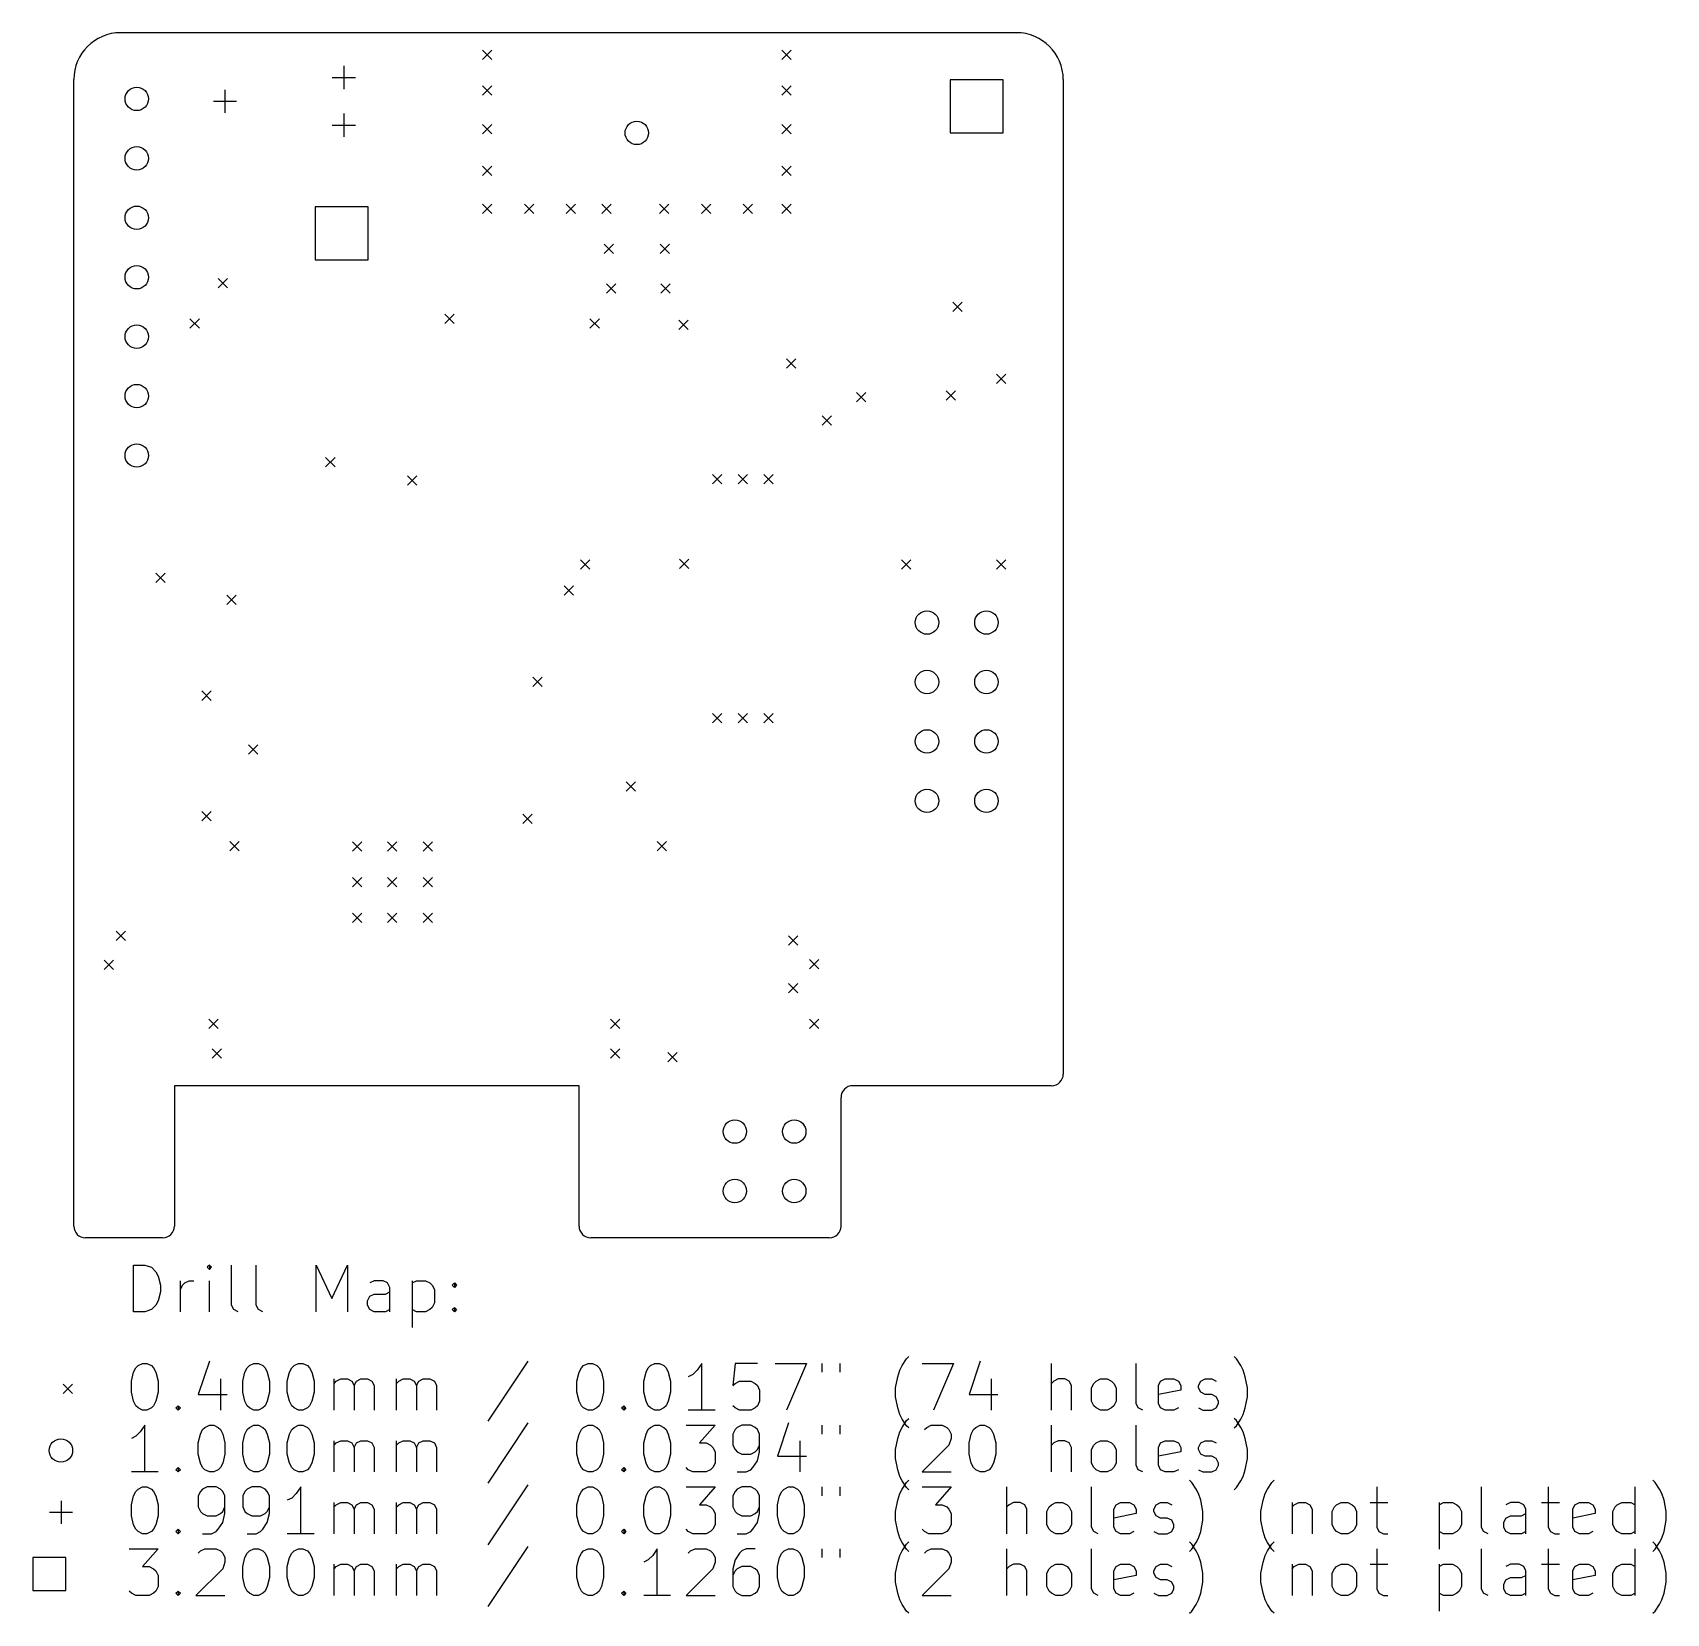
# Model space of a CAD drawing. Extents: x 81.3 to 151.1, y -172.5 to -105.
import ezdxf

# ---------------------------------------------------------------- set-up
doc = ezdxf.new("R2010")
doc.units = 0
doc.layers.add('BLACK', color=7, linetype='CONTINUOUS')

msp = doc.modelspace()

# ---------------------------------------------------------------- linework, layer by layer
at = {"layer": 'BLACK', "linetype": 'CONTINUOUS'}
for p, q in [((123.332, -104.968), (85.032, -104.968)), ((100.5, -105.718), (100.9, -106.118)), ((100.9, -105.718), (100.5, -106.118)), ((113.3, -105.718), (113.7, -106.118)), ((113.7, -105.718), (113.3, -106.118)), ((94.576, -106.39), (94.576, -107.381)), ((83.032, -155.968), (83.032, -106.968)), ((89.496, -107.406), (89.496, -108.397)), ((94.0807, -106.885), (95.0713, -106.885)), ((100.5, -107.242), (100.9, -107.642)), ((100.9, -107.242), (100.5, -107.642)), ((113.3, -107.242), (113.7, -107.642)), ((113.7, -107.242), (113.3, -107.642)), ((122.761, -106.989), (120.499, -106.989)), ((120.499, -106.989), (120.499, -109.251)), ((122.761, -109.251), (122.761, -106.989)), ((125.332, -106.968), (125.332, -149.468)), ((89.0007, -107.901), (89.9913, -107.901)), ((94.0807, -108.917), (95.0713, -108.917)), ((94.576, -108.422), (94.576, -109.413)), ((100.5, -108.893), (100.9, -109.293)), ((100.9, -108.893), (100.5, -109.293)), ((113.3, -108.893), (113.7, -109.293)), ((113.7, -108.893), (113.3, -109.293)), ((120.499, -109.251), (122.761, -109.251)), ((100.5, -110.671), (100.9, -111.071)), ((100.9, -110.671), (100.5, -111.071)), ((113.3, -110.671), (113.7, -111.071)), ((113.7, -110.671), (113.3, -111.071)), ((95.6194, -112.407), (93.3566, -112.407)), ((93.3566, -112.407), (93.3566, -114.669)), ((95.6194, -114.669), (95.6194, -112.407)), ((100.5, -112.3), (100.9, -112.7)), ((100.9, -112.3), (100.5, -112.7)), ((102.3, -112.3), (102.7, -112.7)), ((102.7, -112.3), (102.3, -112.7)), ((104.078, -112.3), (104.478, -112.7)), ((104.478, -112.3), (104.078, -112.7)), ((105.6, -112.3), (106, -112.7)), ((106, -112.3), (105.6, -112.7)), ((108.071, -112.3), (108.471, -112.7)), ((108.471, -112.3), (108.071, -112.7)), ((109.871, -112.3), (110.271, -112.7)), ((110.271, -112.3), (109.871, -112.7)), ((111.649, -112.3), (112.049, -112.7)), ((112.049, -112.3), (111.649, -112.7)), ((113.3, -112.3), (113.7, -112.7)), ((113.7, -112.3), (113.3, -112.7)), ((105.7, -114), (106.1, -114.4)), ((106.1, -114), (105.7, -114.4)), ((108.1, -114), (108.5, -114.4)), ((108.5, -114), (108.1, -114.4)), ((93.3566, -114.669), (95.6194, -114.669)), ((89.208, -115.472), (89.608, -115.872)), ((89.608, -115.472), (89.208, -115.872)), ((105.8, -115.7), (106.2, -116.1)), ((106.2, -115.7), (105.8, -116.1)), ((108.129, -115.7), (108.529, -116.1)), ((108.529, -115.7), (108.129, -116.1)), ((120.613, -116.487), (121.013, -116.887)), ((121.013, -116.487), (120.613, -116.887)), ((88, -117.2), (88.4, -117.6)), ((88.4, -117.2), (88, -117.6)), ((98.9, -117), (99.3, -117.4)), ((99.3, -117), (98.9, -117.4)), ((105.1, -117.2), (105.5, -117.6)), ((105.5, -117.2), (105.1, -117.6)), ((108.9, -117.25), (109.3, -117.65)), ((109.3, -117.25), (108.9, -117.65)), ((113.5, -118.9), (113.9, -119.3)), ((113.9, -118.9), (113.5, -119.3)), ((122.482, -119.561), (122.882, -119.961)), ((122.882, -119.561), (122.482, -119.961)), ((116.497, -120.339), (116.897, -120.739)), ((116.897, -120.339), (116.497, -120.739)), ((120.332, -120.268), (120.732, -120.668)), ((120.732, -120.268), (120.332, -120.668)), ((115.032, -121.339), (115.432, -121.739)), ((115.432, -121.339), (115.032, -121.739)), ((93.8, -123.117), (94.2, -123.517)), ((94.2, -123.117), (93.8, -123.517)), ((97.3, -123.9), (97.7, -124.3)), ((97.7, -123.9), (97.3, -124.3)), ((110.332, -123.854), (110.732, -124.254)), ((110.732, -123.854), (110.332, -124.254)), ((111.432, -123.854), (111.832, -124.254)), ((111.832, -123.854), (111.432, -124.254)), ((112.532, -123.854), (112.932, -124.254)), ((112.932, -123.854), (112.532, -124.254)), ((104.7, -127.5), (105.1, -127.9)), ((105.1, -127.5), (104.7, -127.9)), ((108.932, -127.468), (109.332, -127.868)), ((109.332, -127.468), (108.932, -127.868)), ((118.418, -127.498), (118.818, -127.898)), ((118.818, -127.498), (118.418, -127.898)), ((122.482, -127.498), (122.882, -127.898)), ((122.882, -127.498), (122.482, -127.898)), ((86.541, -128.07), (86.941, -128.47)), ((86.941, -128.07), (86.541, -128.47)), ((89.575, -129), (89.975, -129.4)), ((89.975, -129), (89.575, -129.4)), ((104, -128.6), (104.4, -129)), ((104.4, -128.6), (104, -129)), ((102.652, -132.515), (103.052, -132.915)), ((103.052, -132.515), (102.652, -132.915)), ((88.5, -133.1), (88.9, -133.5)), ((88.9, -133.1), (88.5, -133.5)), ((110.332, -134.068), (110.732, -134.468)), ((110.732, -134.068), (110.332, -134.468)), ((111.432, -134.068), (111.832, -134.468)), ((111.832, -134.068), (111.432, -134.468)), ((112.532, -134.068), (112.932, -134.468)), ((112.932, -134.068), (112.532, -134.468)), ((90.5, -135.4), (90.9, -135.8)), ((90.9, -135.4), (90.5, -135.8)), ((106.649, -136.985), (107.049, -137.385)), ((107.049, -136.985), (106.649, -137.385)), ((88.5, -138.25), (88.9, -138.65)), ((88.9, -138.25), (88.5, -138.65)), ((102.232, -138.368), (102.632, -138.768)), ((102.632, -138.368), (102.232, -138.768)), ((89.7, -139.525), (90.1, -139.925)), ((90.1, -139.525), (89.7, -139.925)), ((94.9484, -139.551), (95.3484, -139.951)), ((95.3484, -139.551), (94.9484, -139.951)), ((96.447, -139.551), (96.847, -139.951)), ((96.847, -139.551), (96.447, -139.951)), ((97.971, -139.551), (98.371, -139.951)), ((98.371, -139.551), (97.971, -139.951)), ((107.975, -139.525), (108.375, -139.925)), ((108.375, -139.525), (107.975, -139.925)), ((94.9484, -141.075), (95.3484, -141.475)), ((95.3484, -141.075), (94.9484, -141.475)), ((96.447, -141.075), (96.847, -141.475)), ((96.847, -141.075), (96.447, -141.475)), ((97.971, -141.075), (98.371, -141.475)), ((98.371, -141.075), (97.971, -141.475)), ((94.9484, -142.599), (95.3484, -142.999)), ((95.3484, -142.599), (94.9484, -142.999)), ((96.447, -142.599), (96.847, -142.999)), ((96.847, -142.599), (96.447, -142.999)), ((97.971, -142.599), (98.371, -142.999)), ((98.371, -142.599), (97.971, -142.999)), ((84.8392, -143.361), (85.2392, -143.761)), ((85.2392, -143.361), (84.8392, -143.761)), ((113.592, -143.564), (113.992, -143.964)), ((113.992, -143.564), (113.592, -143.964)), ((84.3312, -144.605), (84.7312, -145.005)), ((84.7312, -144.605), (84.3312, -145.005)), ((114.481, -144.58), (114.881, -144.98)), ((114.881, -144.58), (114.481, -144.98)), ((113.592, -145.596), (113.992, -145.996)), ((113.992, -145.596), (113.592, -145.996)), ((88.8, -147.125), (89.2, -147.525)), ((89.2, -147.125), (88.8, -147.525)), ((105.972, -147.12), (106.372, -147.52)), ((106.372, -147.12), (105.972, -147.52)), ((114.481, -147.12), (114.881, -147.52)), ((114.881, -147.12), (114.481, -147.52)), ((88.954, -148.39), (89.354, -148.79)), ((89.354, -148.39), (88.954, -148.79)), ((105.972, -148.39), (106.372, -148.79)), ((106.372, -148.39), (105.972, -148.79)), ((108.431, -148.551), (108.831, -148.951)), ((108.831, -148.551), (108.431, -148.951)), ((104.632, -149.968), (87.332, -149.968)), ((87.332, -149.968), (87.332, -155.968)), ((104.632, -155.968), (104.632, -149.968)), ((124.832, -149.968), (116.332, -149.968)), ((115.832, -155.968), (115.832, -150.468)), ((86.832, -156.468), (83.532, -156.468)), ((115.332, -156.468), (105.132, -156.468)), ((85.5898, -159.633), (85.5898, -157.633)), ((85.5898, -157.633), (86.066, -157.633)), ((86.066, -157.633), (86.3517, -157.728)), ((86.3517, -157.728), (86.5421, -157.919)), ((88.8279, -157.633), (88.7326, -157.728)), ((88.7326, -157.728), (88.8279, -157.823)), ((88.9231, -157.728), (88.8279, -157.633)), ((88.8279, -157.633), (88.8279, -157.823)), ((88.8279, -157.823), (88.9231, -157.728)), ((89.7802, -159.347), (89.7802, -157.633)), ((90.8279, -159.347), (90.8279, -157.633)), ((93.3993, -159.633), (93.3993, -157.633)), ((93.3993, -157.633), (94.066, -159.061)), ((94.066, -159.061), (94.7326, -157.633)), ((94.7326, -157.633), (94.7326, -159.633)), ((86.5421, -157.919), (86.6374, -158.109)), ((86.6374, -158.109), (86.7326, -158.49)), ((86.7326, -158.49), (86.7326, -158.776)), ((87.5898, -159.633), (87.5898, -158.3)), ((87.5898, -158.68), (87.685, -158.49)), ((87.685, -158.49), (87.7802, -158.395)), ((87.7802, -158.395), (87.9707, -158.3)), ((87.9707, -158.3), (88.1612, -158.3)), ((88.8279, -159.633), (88.8279, -158.3)), ((95.8755, -158.3), (95.685, -158.395)), ((96.2564, -158.3), (95.8755, -158.3)), ((96.4469, -158.395), (96.2564, -158.3)), ((96.5421, -158.585), (96.4469, -158.395)), ((97.4945, -158.3), (97.4945, -160.3)), ((97.4945, -158.395), (97.685, -158.3)), ((97.685, -158.3), (98.066, -158.3)), ((98.066, -158.3), (98.2564, -158.395)), ((98.2564, -158.395), (98.3517, -158.49)), ((98.3517, -158.49), (98.4469, -158.68)), ((99.2088, -158.49), (99.3041, -158.395)), ((99.3041, -158.585), (99.2088, -158.49)), ((99.3041, -158.395), (99.3993, -158.49)), ((99.3041, -158.395), (99.3041, -158.585)), ((99.3993, -158.49), (99.3041, -158.585)), ((86.6374, -159.157), (86.5421, -159.347)), ((86.7326, -158.776), (86.6374, -159.157)), ((95.5898, -159.157), (95.685, -158.966)), ((95.5898, -159.347), (95.5898, -159.157)), ((95.685, -158.966), (95.8755, -158.871)), ((95.8755, -158.871), (96.3517, -158.871)), ((96.3517, -158.871), (96.5421, -158.776)), ((96.5421, -159.633), (96.5421, -158.585)), ((98.4469, -158.68), (98.4469, -159.252)), ((86.066, -159.633), (85.5898, -159.633)), ((86.3517, -159.538), (86.066, -159.633)), ((86.5421, -159.347), (86.3517, -159.538)), ((89.8755, -159.538), (89.7802, -159.347)), ((90.066, -159.633), (89.8755, -159.538)), ((90.9231, -159.538), (90.8279, -159.347)), ((91.1136, -159.633), (90.9231, -159.538)), ((95.685, -159.538), (95.5898, -159.347)), ((95.8755, -159.633), (95.685, -159.538)), ((96.3517, -159.633), (95.8755, -159.633)), ((96.5421, -159.538), (96.3517, -159.633)), ((97.685, -159.633), (97.4945, -159.538)), ((98.066, -159.633), (97.685, -159.633)), ((98.2564, -159.538), (98.066, -159.633)), ((98.3517, -159.442), (98.2564, -159.538)), ((98.4469, -159.252), (98.3517, -159.442)), ((99.2088, -159.538), (99.3041, -159.442)), ((99.3041, -159.633), (99.2088, -159.538)), ((99.3041, -159.442), (99.3993, -159.538)), ((99.3041, -159.442), (99.3041, -159.633)), ((99.3993, -159.538), (99.3041, -159.633)), ((85.5898, -162.214), (85.685, -162.023)), ((85.685, -162.023), (85.7802, -161.928)), ((85.7802, -161.928), (85.9707, -161.833)), ((85.9707, -161.833), (86.1612, -161.833)), ((86.1612, -161.833), (86.3517, -161.928)), ((86.3517, -161.928), (86.4469, -162.023)), ((86.4469, -162.023), (86.5421, -162.214)), ((88.8279, -161.738), (88.3517, -163.166)), ((90.3517, -162.214), (90.4469, -162.023)), ((90.4469, -162.023), (90.5421, -161.928)), ((90.5421, -161.928), (90.7326, -161.833)), ((90.7326, -161.833), (90.9231, -161.833)), ((90.9231, -161.833), (91.1136, -161.928)), ((91.1136, -161.928), (91.2088, -162.023)), ((91.2088, -162.023), (91.3041, -162.214)), ((92.2564, -162.214), (92.3517, -162.023)), ((92.3517, -162.023), (92.4469, -161.928)), ((92.4469, -161.928), (92.6374, -161.833)), ((92.6374, -161.833), (92.8279, -161.833)), ((92.8279, -161.833), (93.0183, -161.928)), ((93.0183, -161.928), (93.1136, -162.023)), ((93.1136, -162.023), (93.2088, -162.214)), ((102.447, -161.738), (100.733, -164.309)), ((104.637, -162.214), (104.733, -162.023)), ((104.733, -162.023), (104.828, -161.928)), ((104.828, -161.928), (105.018, -161.833)), ((105.018, -161.833), (105.209, -161.833)), ((105.209, -161.833), (105.399, -161.928)), ((105.399, -161.928), (105.495, -162.023)), ((105.495, -162.023), (105.59, -162.214)), ((107.495, -162.214), (107.59, -162.023)), ((107.59, -162.023), (107.685, -161.928)), ((107.685, -161.928), (107.875, -161.833)), ((107.875, -161.833), (108.066, -161.833)), ((108.066, -161.833), (108.256, -161.928)), ((108.256, -161.928), (108.352, -162.023)), ((108.352, -162.023), (108.447, -162.214)), ((109.875, -161.833), (109.685, -162.119)), ((109.875, -163.833), (109.875, -161.833)), ((111.304, -161.833), (111.209, -162.785)), ((112.256, -161.833), (111.304, -161.833)), ((113.018, -161.833), (114.352, -161.833)), ((114.352, -161.833), (113.495, -163.833)), ((115.018, -161.833), (115.018, -162.214)), ((115.78, -161.833), (115.78, -162.214)), ((118.352, -162.119), (118.447, -161.928)), ((118.447, -161.928), (118.637, -161.642)), ((118.637, -161.642), (118.733, -161.547)), ((119.304, -161.833), (120.637, -161.833)), ((120.637, -161.833), (119.78, -163.833)), ((121.78, -161.738), (121.304, -163.166)), ((124.828, -163.833), (124.828, -161.833)), ((128.447, -163.547), (128.447, -161.833)), ((132.733, -161.642), (132.637, -161.547)), ((132.923, -161.928), (132.733, -161.642)), ((133.018, -162.119), (132.923, -161.928)), ((82.582, -162.718), (82.982, -163.118)), ((82.982, -162.718), (82.582, -163.118)), ((85.4945, -162.595), (85.5898, -162.214)), ((85.4945, -163.071), (85.4945, -162.595)), ((86.5421, -162.214), (86.6374, -162.595)), ((86.6374, -162.595), (86.6374, -163.071)), ((89.3041, -162.5), (89.3041, -163.833)), ((90.2564, -162.595), (90.3517, -162.214)), ((90.2564, -163.071), (90.2564, -162.595)), ((91.3041, -162.214), (91.3993, -162.595)), ((91.3993, -162.595), (91.3993, -163.071)), ((92.1612, -162.595), (92.2564, -162.214)), ((92.1612, -163.071), (92.1612, -162.595)), ((93.2088, -162.214), (93.3041, -162.595)), ((93.3041, -162.595), (93.3041, -163.071)), ((94.1612, -163.833), (94.1612, -162.5)), ((94.1612, -162.69), (94.2564, -162.595)), ((94.2564, -162.595), (94.4469, -162.5)), ((94.4469, -162.5), (94.7326, -162.5)), ((94.7326, -162.5), (94.9231, -162.595)), ((94.9231, -162.595), (95.0183, -162.785)), ((95.0183, -162.785), (95.1136, -162.595)), ((95.1136, -162.595), (95.3041, -162.5)), ((95.3041, -162.5), (95.5898, -162.5)), ((95.5898, -162.5), (95.7802, -162.595)), ((95.7802, -162.595), (95.8755, -162.785)), ((96.8279, -163.833), (96.8279, -162.5)), ((96.8279, -162.69), (96.9231, -162.595)), ((96.9231, -162.595), (97.1136, -162.5)), ((97.1136, -162.5), (97.3993, -162.5)), ((97.3993, -162.5), (97.5898, -162.595)), ((97.5898, -162.595), (97.685, -162.785)), ((97.685, -162.785), (97.7802, -162.595)), ((97.7802, -162.595), (97.9707, -162.5)), ((97.9707, -162.5), (98.2564, -162.5)), ((98.2564, -162.5), (98.4469, -162.595)), ((98.4469, -162.595), (98.5421, -162.785)), ((104.542, -162.595), (104.637, -162.214)), ((104.542, -163.071), (104.542, -162.595)), ((105.59, -162.214), (105.685, -162.595)), ((105.685, -162.595), (105.685, -163.071)), ((107.399, -162.595), (107.495, -162.214)), ((107.399, -163.071), (107.399, -162.595)), ((108.447, -162.214), (108.542, -162.595)), ((108.542, -162.595), (108.542, -163.071)), ((109.495, -162.309), (109.304, -162.404)), ((109.685, -162.119), (109.495, -162.309)), ((111.209, -162.785), (111.304, -162.69)), ((111.304, -162.69), (111.495, -162.595)), ((111.495, -162.595), (111.971, -162.595)), ((111.971, -162.595), (112.161, -162.69)), ((112.161, -162.69), (112.256, -162.785)), ((118.161, -162.88), (118.256, -162.404)), ((118.256, -162.404), (118.352, -162.119)), ((122.256, -162.5), (122.256, -163.833)), ((124.923, -162.595), (124.828, -162.69)), ((125.114, -162.5), (124.923, -162.595)), ((125.399, -162.5), (125.114, -162.5)), ((125.59, -162.595), (125.399, -162.5)), ((125.685, -162.785), (125.59, -162.595)), ((126.542, -162.88), (126.637, -162.69)), ((126.637, -162.69), (126.733, -162.595)), ((126.733, -162.595), (126.923, -162.5)), ((126.923, -162.5), (127.209, -162.5)), ((127.209, -162.5), (127.399, -162.595)), ((127.399, -162.595), (127.495, -162.69)), ((127.495, -162.69), (127.59, -162.88)), ((129.399, -162.785), (129.495, -162.595)), ((129.495, -162.595), (129.685, -162.5)), ((129.685, -162.5), (130.066, -162.5)), ((130.066, -162.5), (130.256, -162.595)), ((130.256, -162.595), (130.352, -162.785)), ((131.114, -162.785), (131.209, -162.595)), ((131.209, -162.595), (131.399, -162.5)), ((131.399, -162.5), (131.685, -162.5)), ((131.685, -162.5), (131.875, -162.595)), ((133.114, -162.404), (133.018, -162.119)), ((133.209, -162.88), (133.114, -162.404)), ((85.5898, -163.452), (85.4945, -163.071)), ((86.6374, -163.071), (86.5421, -163.452)), ((88.3517, -163.166), (89.5898, -163.166)), ((90.3517, -163.452), (90.2564, -163.071)), ((91.3993, -163.071), (91.3041, -163.452)), ((92.2564, -163.452), (92.1612, -163.071)), ((93.3041, -163.071), (93.2088, -163.452)), ((95.0183, -162.785), (95.0183, -163.833)), ((95.8755, -162.785), (95.8755, -163.833)), ((97.685, -162.785), (97.685, -163.833)), ((98.5421, -162.785), (98.5421, -163.833)), ((104.637, -163.452), (104.542, -163.071)), ((105.685, -163.071), (105.59, -163.452)), ((107.495, -163.452), (107.399, -163.071)), ((108.542, -163.071), (108.447, -163.452)), ((112.256, -162.785), (112.352, -162.976)), ((112.352, -162.976), (112.352, -163.452)), ((118.161, -163.261), (118.161, -162.88)), ((118.256, -163.738), (118.161, -163.261)), ((121.304, -163.166), (122.542, -163.166)), ((125.685, -163.833), (125.685, -162.785)), ((126.542, -163.452), (126.542, -162.88)), ((127.59, -162.88), (127.59, -163.452)), ((129.399, -163.547), (129.399, -162.785)), ((130.352, -162.976), (129.399, -163.166)), ((130.352, -162.785), (130.352, -162.976)), ((131.114, -162.88), (131.114, -162.785)), ((131.209, -163.071), (131.114, -162.88)), ((131.399, -163.166), (131.209, -163.071)), ((131.685, -163.166), (131.399, -163.166)), ((131.875, -163.261), (131.685, -163.166)), ((131.971, -163.452), (131.875, -163.261)), ((133.114, -163.738), (133.209, -163.261)), ((133.209, -163.261), (133.209, -162.88)), ((85.685, -163.642), (85.5898, -163.452)), ((85.7802, -163.738), (85.685, -163.642)), ((85.9707, -163.833), (85.7802, -163.738)), ((86.1612, -163.833), (85.9707, -163.833)), ((86.3517, -163.738), (86.1612, -163.833)), ((86.4469, -163.642), (86.3517, -163.738)), ((86.5421, -163.452), (86.4469, -163.642)), ((87.3993, -163.738), (87.4945, -163.642)), ((87.4945, -163.833), (87.3993, -163.738)), ((87.4945, -163.642), (87.5898, -163.738)), ((87.4945, -163.642), (87.4945, -163.833)), ((87.5898, -163.738), (87.4945, -163.833)), ((90.4469, -163.642), (90.3517, -163.452)), ((90.5421, -163.738), (90.4469, -163.642)), ((90.7326, -163.833), (90.5421, -163.738)), ((90.9231, -163.833), (90.7326, -163.833)), ((91.1136, -163.738), (90.9231, -163.833)), ((91.2088, -163.642), (91.1136, -163.738)), ((91.3041, -163.452), (91.2088, -163.642)), ((92.3517, -163.642), (92.2564, -163.452)), ((92.4469, -163.738), (92.3517, -163.642)), ((92.6374, -163.833), (92.4469, -163.738)), ((92.8279, -163.833), (92.6374, -163.833)), ((93.0183, -163.738), (92.8279, -163.833)), ((93.1136, -163.642), (93.0183, -163.738)), ((93.2088, -163.452), (93.1136, -163.642)), ((104.733, -163.642), (104.637, -163.452)), ((104.828, -163.738), (104.733, -163.642)), ((105.018, -163.833), (104.828, -163.738)), ((105.209, -163.833), (105.018, -163.833)), ((105.399, -163.738), (105.209, -163.833)), ((105.495, -163.642), (105.399, -163.738)), ((105.59, -163.452), (105.495, -163.642)), ((106.447, -163.738), (106.542, -163.642)), ((106.542, -163.833), (106.447, -163.738)), ((106.542, -163.642), (106.637, -163.738)), ((106.542, -163.642), (106.542, -163.833)), ((106.637, -163.738), (106.542, -163.833)), ((107.59, -163.642), (107.495, -163.452)), ((107.685, -163.738), (107.59, -163.642)), ((107.875, -163.833), (107.685, -163.738)), ((108.066, -163.833), (107.875, -163.833)), ((108.256, -163.738), (108.066, -163.833)), ((108.352, -163.642), (108.256, -163.738)), ((108.447, -163.452), (108.352, -163.642)), ((110.447, -163.833), (109.304, -163.833)), ((111.304, -163.738), (111.209, -163.642)), ((111.495, -163.833), (111.304, -163.738)), ((111.971, -163.833), (111.495, -163.833)), ((112.161, -163.738), (111.971, -163.833)), ((112.256, -163.642), (112.161, -163.738)), ((112.352, -163.452), (112.256, -163.642)), ((118.352, -164.023), (118.256, -163.738)), ((118.447, -164.214), (118.352, -164.023)), ((126.637, -163.642), (126.542, -163.452)), ((126.733, -163.738), (126.637, -163.642)), ((126.923, -163.833), (126.733, -163.738)), ((127.209, -163.833), (126.923, -163.833)), ((127.399, -163.738), (127.209, -163.833)), ((127.495, -163.642), (127.399, -163.738)), ((127.59, -163.452), (127.495, -163.642)), ((128.542, -163.738), (128.447, -163.547)), ((128.733, -163.833), (128.542, -163.738)), ((129.495, -163.738), (129.399, -163.547)), ((129.685, -163.833), (129.495, -163.738)), ((130.066, -163.833), (129.685, -163.833)), ((130.256, -163.738), (130.066, -163.833)), ((131.114, -163.738), (131.304, -163.833)), ((131.304, -163.833), (131.685, -163.833)), ((131.685, -163.833), (131.875, -163.738)), ((131.875, -163.738), (131.971, -163.547)), ((131.971, -163.547), (131.971, -163.452)), ((132.923, -164.214), (133.018, -164.023)), ((133.018, -164.023), (133.114, -163.738)), ((85.8755, -164.759), (85.685, -164.949)), ((86.066, -164.473), (85.8755, -164.759)), ((86.066, -166.473), (86.066, -164.473)), ((88.4469, -164.854), (88.5421, -164.663)), ((88.5421, -164.663), (88.6374, -164.568)), ((88.6374, -164.568), (88.8279, -164.473)), ((88.8279, -164.473), (89.0183, -164.473)), ((89.0183, -164.473), (89.2088, -164.568)), ((89.2088, -164.568), (89.3041, -164.663)), ((89.3041, -164.663), (89.3993, -164.854)), ((90.3517, -164.854), (90.4469, -164.663)), ((90.4469, -164.663), (90.5421, -164.568)), ((90.5421, -164.568), (90.7326, -164.473)), ((90.7326, -164.473), (90.9231, -164.473)), ((90.9231, -164.473), (91.1136, -164.568)), ((91.1136, -164.568), (91.2088, -164.663)), ((91.2088, -164.663), (91.3041, -164.854)), ((92.2564, -164.854), (92.3517, -164.663)), ((92.3517, -164.663), (92.4469, -164.568)), ((92.4469, -164.568), (92.6374, -164.473)), ((92.6374, -164.473), (92.8279, -164.473)), ((92.8279, -164.473), (93.0183, -164.568)), ((93.0183, -164.568), (93.1136, -164.663)), ((93.1136, -164.663), (93.2088, -164.854)), ((102.447, -164.378), (100.733, -166.949)), ((104.637, -164.854), (104.733, -164.663)), ((104.733, -164.663), (104.828, -164.568)), ((104.828, -164.568), (105.018, -164.473)), ((105.018, -164.473), (105.209, -164.473)), ((105.209, -164.473), (105.399, -164.568)), ((105.399, -164.568), (105.495, -164.663)), ((105.495, -164.663), (105.59, -164.854)), ((107.495, -164.854), (107.59, -164.663)), ((107.59, -164.663), (107.685, -164.568)), ((107.685, -164.568), (107.875, -164.473)), ((107.875, -164.473), (108.066, -164.473)), ((108.066, -164.473), (108.256, -164.568)), ((108.256, -164.568), (108.352, -164.663)), ((108.352, -164.663), (108.447, -164.854)), ((109.209, -164.473), (110.447, -164.473)), ((110.447, -164.473), (109.78, -165.235)), ((111.304, -164.663), (111.209, -164.854)), ((111.399, -164.568), (111.304, -164.663)), ((111.59, -164.473), (111.399, -164.568)), ((111.971, -164.473), (111.59, -164.473)), ((112.161, -164.568), (111.971, -164.473)), ((112.256, -164.663), (112.161, -164.568)), ((112.352, -164.854), (112.256, -164.663)), ((113.59, -164.378), (113.114, -165.806)), ((115.018, -164.473), (115.018, -164.854)), ((115.78, -164.473), (115.78, -164.854)), ((118.256, -165.044), (118.352, -164.759)), ((118.352, -164.759), (118.447, -164.568)), ((118.637, -164.5), (118.447, -164.214)), ((118.447, -164.568), (118.637, -164.282)), ((118.637, -164.282), (118.733, -164.187)), ((118.733, -164.595), (118.637, -164.5)), ((119.399, -164.663), (119.495, -164.568)), ((119.495, -164.568), (119.685, -164.473)), ((119.685, -164.473), (120.161, -164.473)), ((120.161, -164.473), (120.352, -164.568)), ((120.352, -164.568), (120.447, -164.663)), ((120.447, -164.663), (120.542, -164.854)), ((121.399, -164.854), (121.495, -164.663)), ((121.495, -164.663), (121.59, -164.568)), ((121.59, -164.568), (121.78, -164.473)), ((121.78, -164.473), (121.971, -164.473)), ((121.971, -164.473), (122.161, -164.568)), ((122.161, -164.568), (122.256, -164.663)), ((122.256, -164.663), (122.352, -164.854)), ((124.828, -166.473), (124.828, -164.473)), ((128.447, -166.187), (128.447, -164.473)), ((132.733, -164.282), (132.637, -164.187)), ((132.637, -164.595), (132.733, -164.5)), ((132.733, -164.5), (132.923, -164.214)), ((132.923, -164.568), (132.733, -164.282)), ((133.018, -164.759), (132.923, -164.568)), ((133.114, -165.044), (133.018, -164.759)), ((85.685, -164.949), (85.4945, -165.044)), ((88.3517, -165.235), (88.4469, -164.854)), ((88.3517, -165.711), (88.3517, -165.235)), ((89.3993, -164.854), (89.4945, -165.235)), ((89.4945, -165.235), (89.4945, -165.711)), ((90.2564, -165.235), (90.3517, -164.854)), ((90.2564, -165.711), (90.2564, -165.235)), ((91.3041, -164.854), (91.3993, -165.235)), ((91.3993, -165.235), (91.3993, -165.711)), ((92.1612, -165.235), (92.2564, -164.854)), ((92.1612, -165.711), (92.1612, -165.235)), ((93.2088, -164.854), (93.3041, -165.235)), ((93.3041, -165.235), (93.3041, -165.711)), ((94.1612, -166.473), (94.1612, -165.14)), ((94.1612, -165.33), (94.2564, -165.235)), ((94.2564, -165.235), (94.4469, -165.14)), ((94.4469, -165.14), (94.7326, -165.14)), ((94.7326, -165.14), (94.9231, -165.235)), ((94.9231, -165.235), (95.0183, -165.425)), ((95.0183, -165.425), (95.1136, -165.235)), ((95.0183, -165.425), (95.0183, -166.473)), ((95.1136, -165.235), (95.3041, -165.14)), ((95.3041, -165.14), (95.5898, -165.14)), ((95.5898, -165.14), (95.7802, -165.235)), ((95.7802, -165.235), (95.8755, -165.425)), ((95.8755, -165.425), (95.8755, -166.473)), ((96.8279, -166.473), (96.8279, -165.14)), ((96.8279, -165.33), (96.9231, -165.235)), ((96.9231, -165.235), (97.1136, -165.14)), ((97.1136, -165.14), (97.3993, -165.14)), ((97.3993, -165.14), (97.5898, -165.235)), ((97.5898, -165.235), (97.685, -165.425)), ((97.685, -165.425), (97.7802, -165.235)), ((97.685, -165.425), (97.685, -166.473)), ((97.7802, -165.235), (97.9707, -165.14)), ((97.9707, -165.14), (98.2564, -165.14)), ((98.2564, -165.14), (98.4469, -165.235)), ((98.4469, -165.235), (98.5421, -165.425)), ((98.5421, -165.425), (98.5421, -166.473)), ((104.542, -165.235), (104.637, -164.854)), ((104.542, -165.711), (104.542, -165.235)), ((105.59, -164.854), (105.685, -165.235)), ((105.685, -165.235), (105.685, -165.711)), ((107.399, -165.235), (107.495, -164.854)), ((107.399, -165.711), (107.399, -165.235)), ((108.447, -164.854), (108.542, -165.235)), ((108.542, -165.235), (108.542, -165.711)), ((109.78, -165.235), (110.066, -165.235)), ((110.066, -165.235), (110.256, -165.33)), ((110.256, -165.33), (110.352, -165.425)), ((110.352, -165.425), (110.447, -165.616)), ((111.209, -164.854), (111.209, -165.33)), ((111.209, -165.33), (111.304, -165.52)), ((112.256, -165.52), (112.352, -165.33)), ((112.352, -165.616), (112.352, -164.854)), ((114.066, -165.14), (114.066, -166.473)), ((118.161, -165.52), (118.256, -165.044)), ((120.447, -165.33), (119.304, -166.473)), ((120.542, -165.044), (120.447, -165.33)), ((120.542, -164.854), (120.542, -165.044)), ((121.304, -165.235), (121.399, -164.854)), ((121.304, -165.711), (121.304, -165.235)), ((122.352, -164.854), (122.447, -165.235)), ((122.447, -165.235), (122.447, -165.711)), ((124.923, -165.235), (124.828, -165.33)), ((125.114, -165.14), (124.923, -165.235)), ((125.399, -165.14), (125.114, -165.14)), ((125.59, -165.235), (125.399, -165.14)), ((125.685, -165.425), (125.59, -165.235)), ((125.685, -166.473), (125.685, -165.425)), ((126.542, -165.52), (126.637, -165.33)), ((126.637, -165.33), (126.733, -165.235)), ((126.733, -165.235), (126.923, -165.14)), ((126.923, -165.14), (127.209, -165.14)), ((127.209, -165.14), (127.399, -165.235)), ((127.399, -165.235), (127.495, -165.33)), ((127.495, -165.33), (127.59, -165.52)), ((129.399, -165.425), (129.495, -165.235)), ((129.399, -166.187), (129.399, -165.425)), ((129.495, -165.235), (129.685, -165.14)), ((129.685, -165.14), (130.066, -165.14)), ((130.066, -165.14), (130.256, -165.235)), ((130.256, -165.235), (130.352, -165.425)), ((130.352, -165.425), (130.352, -165.616)), ((131.114, -165.425), (131.209, -165.235)), ((131.114, -165.52), (131.114, -165.425)), ((131.209, -165.235), (131.399, -165.14)), ((131.399, -165.14), (131.685, -165.14)), ((131.685, -165.14), (131.875, -165.235)), ((133.209, -165.52), (133.114, -165.044)), ((88.4469, -166.092), (88.3517, -165.711)), ((88.5421, -166.282), (88.4469, -166.092)), ((89.3993, -166.092), (89.3041, -166.282)), ((89.4945, -165.711), (89.3993, -166.092)), ((90.3517, -166.092), (90.2564, -165.711)), ((90.4469, -166.282), (90.3517, -166.092)), ((91.3041, -166.092), (91.2088, -166.282)), ((91.3993, -165.711), (91.3041, -166.092)), ((92.2564, -166.092), (92.1612, -165.711)), ((92.3517, -166.282), (92.2564, -166.092)), ((93.2088, -166.092), (93.1136, -166.282)), ((93.3041, -165.711), (93.2088, -166.092)), ((104.637, -166.092), (104.542, -165.711)), ((104.733, -166.282), (104.637, -166.092)), ((105.59, -166.092), (105.495, -166.282)), ((105.685, -165.711), (105.59, -166.092)), ((107.495, -166.092), (107.399, -165.711)), ((107.59, -166.282), (107.495, -166.092)), ((108.447, -166.092), (108.352, -166.282)), ((108.542, -165.711), (108.447, -166.092)), ((110.447, -166.092), (110.352, -166.282)), ((110.447, -165.616), (110.447, -166.092)), ((111.304, -165.52), (111.399, -165.616)), ((111.399, -165.616), (111.59, -165.711)), ((111.59, -165.711), (111.971, -165.711)), ((111.971, -165.711), (112.161, -165.616)), ((112.066, -166.282), (112.256, -165.997)), ((112.161, -165.616), (112.256, -165.52)), ((112.256, -165.997), (112.352, -165.616)), ((113.114, -165.806), (114.352, -165.806)), ((118.161, -165.901), (118.161, -165.52)), ((118.256, -166.378), (118.161, -165.901)), ((121.399, -166.092), (121.304, -165.711)), ((121.495, -166.282), (121.399, -166.092)), ((122.352, -166.092), (122.256, -166.282)), ((122.447, -165.711), (122.352, -166.092)), ((126.542, -166.092), (126.542, -165.52)), ((126.637, -166.282), (126.542, -166.092)), ((127.59, -166.092), (127.495, -166.282)), ((127.59, -165.52), (127.59, -166.092)), ((128.542, -166.378), (128.447, -166.187)), ((130.352, -165.616), (129.399, -165.806)), ((129.495, -166.378), (129.399, -166.187)), ((131.209, -165.711), (131.114, -165.52)), ((131.399, -165.806), (131.209, -165.711)), ((131.685, -165.806), (131.399, -165.806)), ((131.875, -165.901), (131.685, -165.806)), ((131.971, -166.092), (131.875, -165.901)), ((131.875, -166.378), (131.971, -166.187)), ((131.971, -166.187), (131.971, -166.092)), ((133.114, -166.378), (133.209, -165.901)), ((133.209, -165.901), (133.209, -165.52)), ((86.6374, -166.473), (85.4945, -166.473)), ((87.3993, -166.378), (87.4945, -166.282)), ((87.4945, -166.473), (87.3993, -166.378)), ((87.4945, -166.282), (87.5898, -166.378)), ((87.4945, -166.282), (87.4945, -166.473)), ((87.5898, -166.378), (87.4945, -166.473)), ((88.6374, -166.378), (88.5421, -166.282)), ((88.8279, -166.473), (88.6374, -166.378)), ((89.0183, -166.473), (88.8279, -166.473)), ((89.2088, -166.378), (89.0183, -166.473)), ((89.3041, -166.282), (89.2088, -166.378)), ((90.5421, -166.378), (90.4469, -166.282)), ((90.7326, -166.473), (90.5421, -166.378)), ((90.9231, -166.473), (90.7326, -166.473)), ((91.1136, -166.378), (90.9231, -166.473)), ((91.2088, -166.282), (91.1136, -166.378)), ((92.4469, -166.378), (92.3517, -166.282)), ((92.6374, -166.473), (92.4469, -166.378)), ((92.8279, -166.473), (92.6374, -166.473)), ((93.0183, -166.378), (92.8279, -166.473)), ((93.1136, -166.282), (93.0183, -166.378)), ((104.828, -166.378), (104.733, -166.282)), ((105.018, -166.473), (104.828, -166.378)), ((105.209, -166.473), (105.018, -166.473)), ((105.399, -166.378), (105.209, -166.473)), ((105.495, -166.282), (105.399, -166.378)), ((106.447, -166.378), (106.542, -166.282)), ((106.542, -166.473), (106.447, -166.378)), ((106.542, -166.282), (106.637, -166.378)), ((106.542, -166.282), (106.542, -166.473)), ((106.637, -166.378), (106.542, -166.473)), ((107.685, -166.378), (107.59, -166.282)), ((107.875, -166.473), (107.685, -166.378)), ((108.066, -166.473), (107.875, -166.473)), ((108.256, -166.378), (108.066, -166.473)), ((108.352, -166.282), (108.256, -166.378)), ((109.304, -166.378), (109.209, -166.282)), ((109.495, -166.473), (109.304, -166.378)), ((110.066, -166.473), (109.495, -166.473)), ((110.256, -166.378), (110.066, -166.473)), ((110.352, -166.282), (110.256, -166.378)), ((111.399, -166.473), (111.78, -166.473)), ((111.78, -166.473), (111.971, -166.378)), ((111.971, -166.378), (112.066, -166.282)), ((118.352, -166.663), (118.256, -166.378)), ((118.447, -166.854), (118.352, -166.663)), ((118.637, -167.14), (118.447, -166.854)), ((118.637, -166.922), (118.733, -166.827)), ((119.304, -166.473), (120.542, -166.473)), ((121.59, -166.378), (121.495, -166.282)), ((121.78, -166.473), (121.59, -166.378)), ((121.971, -166.473), (121.78, -166.473)), ((122.161, -166.378), (121.971, -166.473)), ((122.256, -166.282), (122.161, -166.378)), ((126.733, -166.378), (126.637, -166.282)), ((126.923, -166.473), (126.733, -166.378)), ((127.209, -166.473), (126.923, -166.473)), ((127.399, -166.378), (127.209, -166.473)), ((127.495, -166.282), (127.399, -166.378)), ((128.733, -166.473), (128.542, -166.378)), ((129.685, -166.473), (129.495, -166.378)), ((130.066, -166.473), (129.685, -166.473)), ((130.256, -166.378), (130.066, -166.473)), ((130.828, -166.922), (130.733, -166.827)), ((131.114, -166.378), (131.304, -166.473)), ((131.304, -166.473), (131.685, -166.473)), ((131.685, -166.473), (131.875, -166.378)), ((132.733, -167.14), (132.923, -166.854)), ((132.923, -166.854), (133.018, -166.663)), ((133.018, -166.663), (133.114, -166.378)), ((134.256, -166.922), (134.352, -166.827)), ((150.637, -166.922), (150.542, -166.827)), ((85.4945, -167.875), (85.5898, -167.494)), ((85.5898, -167.494), (85.685, -167.303)), ((85.685, -167.303), (85.7802, -167.208)), ((85.7802, -167.208), (85.9707, -167.113)), ((85.9707, -167.113), (86.1612, -167.113)), ((86.1612, -167.113), (86.3517, -167.208)), ((86.3517, -167.208), (86.4469, -167.303)), ((86.4469, -167.303), (86.5421, -167.494)), ((86.5421, -167.494), (86.6374, -167.875)), ((88.4469, -167.303), (88.3517, -167.494)), ((88.3517, -167.494), (88.3517, -167.97)), ((88.5421, -167.208), (88.4469, -167.303)), ((88.7326, -167.113), (88.5421, -167.208)), ((89.1136, -167.113), (88.7326, -167.113)), ((89.3041, -167.208), (89.1136, -167.113)), ((89.3993, -167.303), (89.3041, -167.208)), ((89.4945, -167.494), (89.3993, -167.303)), ((89.4945, -168.256), (89.4945, -167.494)), ((90.3517, -167.303), (90.2564, -167.494)), ((90.2564, -167.494), (90.2564, -167.97)), ((90.4469, -167.208), (90.3517, -167.303)), ((90.6374, -167.113), (90.4469, -167.208)), ((91.0183, -167.113), (90.6374, -167.113)), ((91.2088, -167.208), (91.0183, -167.113)), ((91.3041, -167.303), (91.2088, -167.208)), ((91.3993, -167.494), (91.3041, -167.303)), ((91.3993, -168.256), (91.3993, -167.494)), ((92.3517, -167.589), (92.1612, -167.684)), ((92.5421, -167.399), (92.3517, -167.589)), ((92.7326, -167.113), (92.5421, -167.399)), ((92.7326, -169.113), (92.7326, -167.113)), ((102.447, -167.018), (100.733, -169.589)), ((104.542, -167.875), (104.637, -167.494)), ((104.637, -167.494), (104.733, -167.303)), ((104.733, -167.303), (104.828, -167.208)), ((104.828, -167.208), (105.018, -167.113)), ((105.018, -167.113), (105.209, -167.113)), ((105.209, -167.113), (105.399, -167.208)), ((105.399, -167.208), (105.495, -167.303)), ((105.495, -167.303), (105.59, -167.494)), ((105.59, -167.494), (105.685, -167.875)), ((107.399, -167.875), (107.495, -167.494)), ((107.495, -167.494), (107.59, -167.303)), ((107.59, -167.303), (107.685, -167.208)), ((107.685, -167.208), (107.875, -167.113)), ((107.875, -167.113), (108.066, -167.113)), ((108.066, -167.113), (108.256, -167.208)), ((108.256, -167.208), (108.352, -167.303)), ((108.352, -167.303), (108.447, -167.494)), ((108.447, -167.494), (108.542, -167.875)), ((109.209, -167.113), (110.447, -167.113)), ((110.447, -167.113), (109.78, -167.875)), ((111.304, -167.303), (111.209, -167.494)), ((111.209, -167.494), (111.209, -167.97)), ((111.399, -167.208), (111.304, -167.303)), ((111.59, -167.113), (111.399, -167.208)), ((111.971, -167.113), (111.59, -167.113)), ((112.161, -167.208), (111.971, -167.113)), ((112.256, -167.303), (112.161, -167.208)), ((112.352, -167.494), (112.256, -167.303)), ((112.352, -168.256), (112.352, -167.494)), ((113.114, -167.875), (113.209, -167.494)), ((113.209, -167.494), (113.304, -167.303)), ((113.304, -167.303), (113.399, -167.208)), ((113.399, -167.208), (113.59, -167.113)), ((113.59, -167.113), (113.78, -167.113)), ((113.78, -167.113), (113.971, -167.208)), ((113.971, -167.208), (114.066, -167.303)), ((114.066, -167.303), (114.161, -167.494)), ((114.161, -167.494), (114.256, -167.875)), ((115.018, -167.113), (115.018, -167.494)), ((115.78, -167.113), (115.78, -167.494)), ((118.256, -167.684), (118.352, -167.399)), ((118.352, -167.399), (118.447, -167.208)), ((118.447, -167.208), (118.637, -166.922)), ((118.733, -167.235), (118.637, -167.14)), ((119.304, -167.113), (120.542, -167.113)), ((120.542, -167.113), (119.875, -167.875)), ((122.923, -169.113), (122.923, -167.113)), ((126.542, -168.827), (126.542, -167.113)), ((131.018, -167.208), (130.828, -166.922)), ((131.114, -167.399), (131.018, -167.208)), ((131.209, -167.684), (131.114, -167.399)), ((132.637, -167.235), (132.733, -167.14)), ((133.875, -167.684), (133.971, -167.399)), ((133.971, -167.399), (134.066, -167.208)), ((134.066, -167.208), (134.256, -166.922)), ((138.733, -167.113), (138.733, -168.827)), ((143.209, -168.827), (143.209, -167.113)), ((146.066, -167.113), (146.066, -168.827)), ((149.78, -169.113), (149.78, -167.113)), ((150.828, -167.208), (150.637, -166.922)), ((150.923, -167.399), (150.828, -167.208)), ((151.018, -167.684), (150.923, -167.399)), ((81.9914, -168.198), (82.982, -168.198)), ((82.4867, -167.703), (82.4867, -168.693)), ((85.4945, -168.351), (85.4945, -167.875)), ((86.6374, -167.875), (86.6374, -168.351)), ((88.3517, -167.97), (88.4469, -168.16)), ((88.4469, -168.16), (88.5421, -168.256)), ((88.5421, -168.256), (88.7326, -168.351)), ((89.1136, -168.351), (89.3041, -168.256)), ((89.3041, -168.256), (89.3993, -168.16)), ((89.3993, -168.16), (89.4945, -167.97)), ((89.3993, -168.637), (89.4945, -168.256)), ((90.2564, -167.97), (90.3517, -168.16)), ((90.3517, -168.16), (90.4469, -168.256)), ((90.4469, -168.256), (90.6374, -168.351)), ((91.0183, -168.351), (91.2088, -168.256)), ((91.2088, -168.256), (91.3041, -168.16)), ((91.3041, -168.16), (91.3993, -167.97)), ((91.3041, -168.637), (91.3993, -168.256)), ((94.1612, -169.113), (94.1612, -167.78)), ((94.1612, -167.97), (94.2564, -167.875)), ((94.2564, -167.875), (94.4469, -167.78)), ((94.4469, -167.78), (94.7326, -167.78)), ((94.7326, -167.78), (94.9231, -167.875)), ((94.9231, -167.875), (95.0183, -168.065)), ((95.0183, -168.065), (95.1136, -167.875)), ((95.0183, -168.065), (95.0183, -169.113)), ((95.1136, -167.875), (95.3041, -167.78)), ((95.3041, -167.78), (95.5898, -167.78)), ((95.5898, -167.78), (95.7802, -167.875)), ((95.7802, -167.875), (95.8755, -168.065)), ((95.8755, -168.065), (95.8755, -169.113)), ((96.8279, -169.113), (96.8279, -167.78)), ((96.8279, -167.97), (96.9231, -167.875)), ((96.9231, -167.875), (97.1136, -167.78)), ((97.1136, -167.78), (97.3993, -167.78)), ((97.3993, -167.78), (97.5898, -167.875)), ((97.5898, -167.875), (97.685, -168.065)), ((97.685, -168.065), (97.7802, -167.875)), ((97.685, -168.065), (97.685, -169.113)), ((97.7802, -167.875), (97.9707, -167.78)), ((97.9707, -167.78), (98.2564, -167.78)), ((98.2564, -167.78), (98.4469, -167.875)), ((98.4469, -167.875), (98.5421, -168.065)), ((98.5421, -168.065), (98.5421, -169.113)), ((104.542, -168.351), (104.542, -167.875)), ((105.685, -167.875), (105.685, -168.351)), ((107.399, -168.351), (107.399, -167.875)), ((108.542, -167.875), (108.542, -168.351)), ((109.78, -167.875), (110.066, -167.875)), ((110.066, -167.875), (110.256, -167.97)), ((110.256, -167.97), (110.352, -168.065)), ((110.352, -168.065), (110.447, -168.256)), ((110.447, -168.256), (110.447, -168.732)), ((111.209, -167.97), (111.304, -168.16)), ((111.304, -168.16), (111.399, -168.256)), ((111.399, -168.256), (111.59, -168.351)), ((111.971, -168.351), (112.161, -168.256)), ((112.161, -168.256), (112.256, -168.16)), ((112.256, -168.16), (112.352, -167.97)), ((112.256, -168.637), (112.352, -168.256)), ((113.114, -168.351), (113.114, -167.875)), ((114.256, -167.875), (114.256, -168.351)), ((118.161, -168.16), (118.256, -167.684)), ((118.161, -168.541), (118.161, -168.16)), ((119.875, -167.875), (120.161, -167.875)), ((120.161, -167.875), (120.352, -167.97)), ((120.352, -167.97), (120.447, -168.065)), ((120.447, -168.065), (120.542, -168.256)), ((120.542, -168.256), (120.542, -168.732)), ((123.018, -167.875), (122.923, -167.97)), ((123.209, -167.78), (123.018, -167.875)), ((123.495, -167.78), (123.209, -167.78)), ((123.685, -167.875), (123.495, -167.78)), ((123.78, -168.065), (123.685, -167.875)), ((123.78, -169.113), (123.78, -168.065)), ((124.637, -168.16), (124.733, -167.97)), ((124.637, -168.732), (124.637, -168.16)), ((124.733, -167.97), (124.828, -167.875)), ((124.828, -167.875), (125.018, -167.78)), ((125.018, -167.78), (125.304, -167.78)), ((125.304, -167.78), (125.495, -167.875)), ((125.495, -167.875), (125.59, -167.97)), ((125.59, -167.97), (125.685, -168.16)), ((125.685, -168.16), (125.685, -168.732)), ((127.495, -168.065), (127.59, -167.875)), ((127.495, -168.827), (127.495, -168.065)), ((128.447, -168.256), (127.495, -168.446)), ((127.59, -167.875), (127.78, -167.78)), ((127.78, -167.78), (128.161, -167.78)), ((128.161, -167.78), (128.352, -167.875)), ((128.352, -167.875), (128.447, -168.065)), ((128.447, -168.065), (128.447, -168.256)), ((129.209, -168.065), (129.304, -167.875)), ((129.209, -168.16), (129.209, -168.065)), ((129.304, -168.351), (129.209, -168.16)), ((129.304, -167.875), (129.495, -167.78)), ((129.495, -167.78), (129.78, -167.78)), ((129.78, -167.78), (129.971, -167.875)), ((131.304, -168.16), (131.209, -167.684)), ((131.304, -168.541), (131.304, -168.16)), ((133.78, -168.16), (133.875, -167.684)), ((133.78, -168.541), (133.78, -168.16)), ((135.114, -167.78), (135.114, -169.113)), ((135.114, -167.97), (135.209, -167.875)), ((135.209, -167.875), (135.399, -167.78)), ((135.399, -167.78), (135.685, -167.78)), ((135.685, -167.78), (135.875, -167.875)), ((135.875, -167.875), (135.971, -168.065)), ((135.971, -168.065), (135.971, -169.113)), ((136.828, -168.16), (136.923, -167.97)), ((136.828, -168.732), (136.828, -168.16)), ((136.923, -167.97), (137.018, -167.875)), ((137.018, -167.875), (137.209, -167.78)), ((137.209, -167.78), (137.495, -167.78)), ((137.495, -167.78), (137.685, -167.875)), ((137.685, -167.875), (137.78, -167.97)), ((137.78, -167.97), (137.875, -168.16)), ((137.875, -168.16), (137.875, -168.732)), ((138.447, -167.78), (139.209, -167.78)), ((141.399, -167.78), (141.399, -169.78)), ((141.399, -167.875), (141.59, -167.78)), ((141.59, -167.78), (141.971, -167.78)), ((141.971, -167.78), (142.161, -167.875)), ((142.161, -167.875), (142.256, -167.97)), ((142.256, -167.97), (142.352, -168.16)), ((142.352, -168.16), (142.352, -168.732)), ((144.447, -167.78), (144.256, -167.875)), ((144.828, -167.78), (144.447, -167.78)), ((145.018, -167.875), (144.828, -167.78)), ((144.923, -168.351), (145.114, -168.256)), ((145.114, -168.065), (145.018, -167.875)), ((145.114, -169.113), (145.114, -168.065)), ((145.78, -167.78), (146.542, -167.78)), ((147.114, -168.065), (147.209, -167.875)), ((147.114, -168.827), (147.114, -168.065)), ((148.066, -168.256), (147.114, -168.446)), ((147.209, -167.875), (147.399, -167.78)), ((147.399, -167.78), (147.78, -167.78)), ((147.78, -167.78), (147.971, -167.875)), ((147.971, -167.875), (148.066, -168.065)), ((148.066, -168.065), (148.066, -168.256)), ((148.828, -168.16), (148.923, -167.97)), ((148.828, -168.732), (148.828, -168.16)), ((148.923, -167.97), (149.018, -167.875)), ((149.018, -167.875), (149.209, -167.78)), ((149.209, -167.78), (149.59, -167.78)), ((149.59, -167.78), (149.78, -167.875)), ((151.114, -168.16), (151.018, -167.684)), ((151.114, -168.541), (151.114, -168.16)), ((85.5898, -168.732), (85.4945, -168.351)), ((85.685, -168.922), (85.5898, -168.732)), ((85.7802, -169.018), (85.685, -168.922)), ((86.4469, -168.922), (86.3517, -169.018)), ((86.5421, -168.732), (86.4469, -168.922)), ((86.6374, -168.351), (86.5421, -168.732)), ((87.3993, -169.018), (87.4945, -168.922)), ((87.4945, -168.922), (87.5898, -169.018)), ((87.4945, -168.922), (87.4945, -169.113)), ((88.7326, -168.351), (89.1136, -168.351)), ((89.1136, -169.018), (89.2088, -168.922)), ((89.2088, -168.922), (89.3993, -168.637)), ((90.6374, -168.351), (91.0183, -168.351)), ((91.0183, -169.018), (91.1136, -168.922)), ((91.1136, -168.922), (91.3041, -168.637)), ((104.637, -168.732), (104.542, -168.351)), ((104.733, -168.922), (104.637, -168.732)), ((104.828, -169.018), (104.733, -168.922)), ((105.495, -168.922), (105.399, -169.018)), ((105.59, -168.732), (105.495, -168.922)), ((105.685, -168.351), (105.59, -168.732)), ((106.447, -169.018), (106.542, -168.922)), ((106.542, -168.922), (106.637, -169.018)), ((106.542, -168.922), (106.542, -169.113)), ((107.495, -168.732), (107.399, -168.351)), ((107.59, -168.922), (107.495, -168.732)), ((107.685, -169.018), (107.59, -168.922)), ((108.352, -168.922), (108.256, -169.018)), ((108.447, -168.732), (108.352, -168.922)), ((108.542, -168.351), (108.447, -168.732)), ((109.304, -169.018), (109.209, -168.922)), ((110.352, -168.922), (110.256, -169.018)), ((110.447, -168.732), (110.352, -168.922)), ((111.59, -168.351), (111.971, -168.351)), ((111.971, -169.018), (112.066, -168.922)), ((112.066, -168.922), (112.256, -168.637)), ((113.209, -168.732), (113.114, -168.351)), ((113.304, -168.922), (113.209, -168.732)), ((113.399, -169.018), (113.304, -168.922)), ((114.066, -168.922), (113.971, -169.018)), ((114.161, -168.732), (114.066, -168.922)), ((114.256, -168.351), (114.161, -168.732)), ((118.256, -169.018), (118.161, -168.541)), ((119.399, -169.018), (119.304, -168.922)), ((120.447, -168.922), (120.352, -169.018)), ((120.542, -168.732), (120.447, -168.922)), ((124.733, -168.922), (124.637, -168.732)), ((124.828, -169.018), (124.733, -168.922)), ((125.59, -168.922), (125.495, -169.018)), ((125.685, -168.732), (125.59, -168.922)), ((126.637, -169.018), (126.542, -168.827)), ((127.59, -169.018), (127.495, -168.827)), ((129.495, -168.446), (129.304, -168.351)), ((129.78, -168.446), (129.495, -168.446)), ((129.971, -168.541), (129.78, -168.446)), ((130.066, -168.732), (129.971, -168.541)), ((129.971, -169.018), (130.066, -168.827)), ((130.066, -168.827), (130.066, -168.732)), ((131.209, -169.018), (131.304, -168.541)), ((133.875, -169.018), (133.78, -168.541)), ((136.923, -168.922), (136.828, -168.732)), ((137.018, -169.018), (136.923, -168.922)), ((137.78, -168.922), (137.685, -169.018)), ((137.875, -168.732), (137.78, -168.922)), ((138.733, -168.827), (138.828, -169.018)), ((142.256, -168.922), (142.161, -169.018)), ((142.352, -168.732), (142.256, -168.922)), ((143.304, -169.018), (143.209, -168.827)), ((144.161, -168.637), (144.256, -168.446)), ((144.161, -168.827), (144.161, -168.637)), ((144.256, -169.018), (144.161, -168.827)), ((144.256, -168.446), (144.447, -168.351)), ((144.447, -168.351), (144.923, -168.351)), ((146.066, -168.827), (146.161, -169.018)), ((147.209, -169.018), (147.114, -168.827)), ((148.923, -168.922), (148.828, -168.732)), ((149.018, -169.018), (148.923, -168.922)), ((151.018, -169.018), (151.114, -168.541)), ((85.9707, -169.113), (85.7802, -169.018)), ((86.1612, -169.113), (85.9707, -169.113)), ((86.3517, -169.018), (86.1612, -169.113)), ((87.4945, -169.113), (87.3993, -169.018)), ((87.5898, -169.018), (87.4945, -169.113)), ((88.5421, -169.113), (88.9231, -169.113)), ((88.9231, -169.113), (89.1136, -169.018)), ((90.4469, -169.113), (90.8279, -169.113)), ((90.8279, -169.113), (91.0183, -169.018)), ((93.3041, -169.113), (92.1612, -169.113)), ((102.447, -169.658), (100.733, -172.229)), ((105.018, -169.113), (104.828, -169.018)), ((105.209, -169.113), (105.018, -169.113)), ((105.399, -169.018), (105.209, -169.113)), ((106.542, -169.113), (106.447, -169.018)), ((106.637, -169.018), (106.542, -169.113)), ((107.875, -169.113), (107.685, -169.018)), ((108.066, -169.113), (107.875, -169.113)), ((108.256, -169.018), (108.066, -169.113)), ((109.495, -169.113), (109.304, -169.018)), ((110.066, -169.113), (109.495, -169.113)), ((110.256, -169.018), (110.066, -169.113)), ((111.399, -169.113), (111.78, -169.113)), ((111.78, -169.113), (111.971, -169.018)), ((113.59, -169.113), (113.399, -169.018)), ((113.78, -169.113), (113.59, -169.113)), ((113.971, -169.018), (113.78, -169.113)), ((118.352, -169.303), (118.256, -169.018)), ((118.447, -169.494), (118.352, -169.303)), ((118.637, -169.78), (118.447, -169.494)), ((118.447, -169.848), (118.637, -169.562)), ((118.637, -169.562), (118.733, -169.467)), ((119.59, -169.113), (119.399, -169.018)), ((120.161, -169.113), (119.59, -169.113)), ((120.352, -169.018), (120.161, -169.113)), ((125.018, -169.113), (124.828, -169.018)), ((125.304, -169.113), (125.018, -169.113)), ((125.495, -169.018), (125.304, -169.113)), ((126.828, -169.113), (126.637, -169.018)), ((127.78, -169.113), (127.59, -169.018)), ((128.161, -169.113), (127.78, -169.113)), ((128.352, -169.018), (128.161, -169.113)), ((129.209, -169.018), (129.399, -169.113)), ((129.399, -169.113), (129.78, -169.113)), ((129.78, -169.113), (129.971, -169.018)), ((130.828, -169.562), (130.733, -169.467)), ((130.828, -169.78), (131.018, -169.494)), ((131.018, -169.848), (130.828, -169.562)), ((131.018, -169.494), (131.114, -169.303)), ((131.114, -169.303), (131.209, -169.018)), ((133.971, -169.303), (133.875, -169.018)), ((134.066, -169.494), (133.971, -169.303)), ((134.256, -169.78), (134.066, -169.494)), ((134.066, -169.848), (134.256, -169.562)), ((134.256, -169.562), (134.352, -169.467)), ((137.209, -169.113), (137.018, -169.018)), ((137.495, -169.113), (137.209, -169.113)), ((137.685, -169.018), (137.495, -169.113)), ((138.828, -169.018), (139.018, -169.113)), ((139.018, -169.113), (139.209, -169.113)), ((141.59, -169.113), (141.399, -169.018)), ((141.971, -169.113), (141.59, -169.113)), ((142.161, -169.018), (141.971, -169.113)), ((143.495, -169.113), (143.304, -169.018)), ((144.447, -169.113), (144.256, -169.018)), ((144.923, -169.113), (144.447, -169.113)), ((145.114, -169.018), (144.923, -169.113)), ((146.161, -169.018), (146.352, -169.113)), ((146.352, -169.113), (146.542, -169.113)), ((147.399, -169.113), (147.209, -169.018)), ((147.78, -169.113), (147.399, -169.113)), ((147.971, -169.018), (147.78, -169.113)), ((149.209, -169.113), (149.018, -169.018)), ((149.59, -169.113), (149.209, -169.113)), ((149.78, -169.018), (149.59, -169.113)), ((150.637, -169.562), (150.542, -169.467)), ((150.637, -169.78), (150.828, -169.494)), ((150.828, -169.848), (150.637, -169.562)), ((150.828, -169.494), (150.923, -169.303)), ((150.923, -169.303), (151.018, -169.018)), ((82.6891, -170.131), (81.2749, -170.131)), ((81.2749, -170.131), (81.2749, -171.545)), ((82.6891, -171.545), (82.6891, -170.131)), ((85.3993, -169.753), (86.6374, -169.753)), ((86.6374, -169.753), (85.9707, -170.515)), ((88.3517, -169.943), (88.4469, -169.848)), ((88.4469, -169.848), (88.6374, -169.753)), ((88.6374, -169.753), (89.1136, -169.753)), ((89.1136, -169.753), (89.3041, -169.848)), ((89.3041, -169.848), (89.3993, -169.943)), ((89.3993, -169.943), (89.4945, -170.134)), ((89.4945, -170.324), (89.3993, -170.61)), ((89.4945, -170.134), (89.4945, -170.324)), ((90.2564, -170.515), (90.3517, -170.134)), ((90.3517, -170.134), (90.4469, -169.943)), ((90.4469, -169.943), (90.5421, -169.848)), ((90.5421, -169.848), (90.7326, -169.753)), ((90.7326, -169.753), (90.9231, -169.753)), ((90.9231, -169.753), (91.1136, -169.848)), ((91.1136, -169.848), (91.2088, -169.943)), ((91.2088, -169.943), (91.3041, -170.134)), ((91.3041, -170.134), (91.3993, -170.515)), ((92.1612, -170.515), (92.2564, -170.134)), ((92.2564, -170.134), (92.3517, -169.943)), ((92.3517, -169.943), (92.4469, -169.848)), ((92.4469, -169.848), (92.6374, -169.753)), ((92.6374, -169.753), (92.8279, -169.753)), ((92.8279, -169.753), (93.0183, -169.848)), ((93.0183, -169.848), (93.1136, -169.943)), ((93.1136, -169.943), (93.2088, -170.134)), ((93.2088, -170.134), (93.3041, -170.515)), ((104.542, -170.515), (104.637, -170.134)), ((104.637, -170.134), (104.733, -169.943)), ((104.733, -169.943), (104.828, -169.848)), ((104.828, -169.848), (105.018, -169.753)), ((105.018, -169.753), (105.209, -169.753)), ((105.209, -169.753), (105.399, -169.848)), ((105.399, -169.848), (105.495, -169.943)), ((105.495, -169.943), (105.59, -170.134)), ((105.59, -170.134), (105.685, -170.515)), ((107.59, -170.229), (107.399, -170.324)), ((107.78, -170.039), (107.59, -170.229)), ((107.971, -169.753), (107.78, -170.039)), ((107.971, -171.753), (107.971, -169.753)), ((109.304, -169.943), (109.399, -169.848)), ((109.399, -169.848), (109.59, -169.753)), ((109.59, -169.753), (110.066, -169.753)), ((110.066, -169.753), (110.256, -169.848)), ((110.256, -169.848), (110.352, -169.943)), ((110.352, -169.943), (110.447, -170.134)), ((110.447, -170.324), (110.352, -170.61)), ((110.447, -170.134), (110.447, -170.324)), ((111.304, -170.229), (111.209, -170.61)), ((111.495, -169.943), (111.304, -170.229)), ((111.59, -169.848), (111.495, -169.943)), ((111.78, -169.753), (111.59, -169.848)), ((112.161, -169.753), (111.78, -169.753)), ((113.114, -170.515), (113.209, -170.134)), ((113.209, -170.134), (113.304, -169.943)), ((113.304, -169.943), (113.399, -169.848)), ((113.399, -169.848), (113.59, -169.753)), ((113.59, -169.753), (113.78, -169.753)), ((113.78, -169.753), (113.971, -169.848)), ((113.971, -169.848), (114.066, -169.943)), ((114.066, -169.943), (114.161, -170.134)), ((114.161, -170.134), (114.256, -170.515)), ((115.018, -169.753), (115.018, -170.134)), ((115.78, -169.753), (115.78, -170.134)), ((118.161, -170.8), (118.256, -170.324)), ((118.256, -170.324), (118.352, -170.039)), ((118.352, -170.039), (118.447, -169.848)), ((118.733, -169.875), (118.637, -169.78)), ((119.399, -169.943), (119.495, -169.848)), ((119.495, -169.848), (119.685, -169.753)), ((119.685, -169.753), (120.161, -169.753)), ((120.161, -169.753), (120.352, -169.848)), ((120.352, -169.848), (120.447, -169.943)), ((120.447, -169.943), (120.542, -170.134)), ((120.542, -170.324), (120.447, -170.61)), ((120.542, -170.134), (120.542, -170.324)), ((122.923, -171.753), (122.923, -169.753)), ((126.542, -171.467), (126.542, -169.753)), ((130.733, -169.875), (130.828, -169.78)), ((131.114, -170.039), (131.018, -169.848)), ((131.209, -170.324), (131.114, -170.039)), ((131.304, -170.8), (131.209, -170.324)), ((133.78, -170.8), (133.875, -170.324)), ((133.875, -170.324), (133.971, -170.039)), ((133.971, -170.039), (134.066, -169.848)), ((134.352, -169.875), (134.256, -169.78)), ((138.733, -169.753), (138.733, -171.467)), ((143.209, -171.467), (143.209, -169.753)), ((146.066, -169.753), (146.066, -171.467)), ((149.78, -171.753), (149.78, -169.753)), ((150.542, -169.875), (150.637, -169.78)), ((150.923, -170.039), (150.828, -169.848)), ((151.018, -170.324), (150.923, -170.039)), ((151.114, -170.8), (151.018, -170.324)), ((85.9707, -170.515), (86.2564, -170.515)), ((86.2564, -170.515), (86.4469, -170.61)), ((86.4469, -170.61), (86.5421, -170.705)), ((86.5421, -170.705), (86.6374, -170.896)), ((86.6374, -170.896), (86.6374, -171.372)), ((89.3993, -170.61), (88.2564, -171.753)), ((90.2564, -170.991), (90.2564, -170.515)), ((90.3517, -171.372), (90.2564, -170.991)), ((91.3993, -170.991), (91.3041, -171.372)), ((91.3993, -170.515), (91.3993, -170.991)), ((92.1612, -170.991), (92.1612, -170.515)), ((92.2564, -171.372), (92.1612, -170.991)), ((93.3041, -170.991), (93.2088, -171.372)), ((93.3041, -170.515), (93.3041, -170.991)), ((94.1612, -171.753), (94.1612, -170.42)), ((94.1612, -170.61), (94.2564, -170.515)), ((94.2564, -170.515), (94.4469, -170.42)), ((94.4469, -170.42), (94.7326, -170.42)), ((94.7326, -170.42), (94.9231, -170.515)), ((94.9231, -170.515), (95.0183, -170.705)), ((95.0183, -170.705), (95.1136, -170.515)), ((95.0183, -170.705), (95.0183, -171.753)), ((95.1136, -170.515), (95.3041, -170.42)), ((95.3041, -170.42), (95.5898, -170.42)), ((95.5898, -170.42), (95.7802, -170.515)), ((95.7802, -170.515), (95.8755, -170.705)), ((95.8755, -170.705), (95.8755, -171.753)), ((96.8279, -171.753), (96.8279, -170.42)), ((96.8279, -170.61), (96.9231, -170.515)), ((96.9231, -170.515), (97.1136, -170.42)), ((97.1136, -170.42), (97.3993, -170.42)), ((97.3993, -170.42), (97.5898, -170.515)), ((97.5898, -170.515), (97.685, -170.705)), ((97.685, -170.705), (97.7802, -170.515)), ((97.685, -170.705), (97.685, -171.753)), ((97.7802, -170.515), (97.9707, -170.42)), ((97.9707, -170.42), (98.2564, -170.42)), ((98.2564, -170.42), (98.4469, -170.515)), ((98.4469, -170.515), (98.5421, -170.705)), ((98.5421, -170.705), (98.5421, -171.753)), ((104.542, -170.991), (104.542, -170.515)), ((104.637, -171.372), (104.542, -170.991)), ((105.685, -170.991), (105.59, -171.372)), ((105.685, -170.515), (105.685, -170.991)), ((110.352, -170.61), (109.209, -171.753)), ((111.209, -170.61), (111.209, -171.372)), ((111.304, -170.705), (111.209, -170.896)), ((111.399, -170.61), (111.304, -170.705)), ((111.59, -170.515), (111.399, -170.61)), ((111.971, -170.515), (111.59, -170.515)), ((112.161, -170.61), (111.971, -170.515)), ((112.256, -170.705), (112.161, -170.61)), ((112.352, -170.896), (112.256, -170.705)), ((112.352, -171.372), (112.352, -170.896)), ((113.114, -170.991), (113.114, -170.515)), ((113.209, -171.372), (113.114, -170.991)), ((114.256, -170.991), (114.161, -171.372)), ((114.256, -170.515), (114.256, -170.991)), ((118.161, -171.181), (118.161, -170.8)), ((120.447, -170.61), (119.304, -171.753)), ((123.018, -170.515), (122.923, -170.61)), ((123.209, -170.42), (123.018, -170.515)), ((123.495, -170.42), (123.209, -170.42)), ((123.685, -170.515), (123.495, -170.42)), ((123.78, -170.705), (123.685, -170.515)), ((123.78, -171.753), (123.78, -170.705)), ((124.637, -170.8), (124.733, -170.61)), ((124.637, -171.372), (124.637, -170.8)), ((124.733, -170.61), (124.828, -170.515)), ((124.828, -170.515), (125.018, -170.42)), ((125.018, -170.42), (125.304, -170.42)), ((125.304, -170.42), (125.495, -170.515)), ((125.495, -170.515), (125.59, -170.61)), ((125.59, -170.61), (125.685, -170.8)), ((125.685, -170.8), (125.685, -171.372)), ((127.495, -170.705), (127.59, -170.515)), ((127.495, -171.467), (127.495, -170.705)), ((128.447, -170.896), (127.495, -171.086)), ((127.59, -170.515), (127.78, -170.42)), ((127.78, -170.42), (128.161, -170.42)), ((128.161, -170.42), (128.352, -170.515)), ((128.352, -170.515), (128.447, -170.705)), ((128.447, -170.705), (128.447, -170.896)), ((129.209, -170.705), (129.304, -170.515)), ((129.209, -170.8), (129.209, -170.705)), ((129.304, -170.991), (129.209, -170.8)), ((129.304, -170.515), (129.495, -170.42)), ((129.495, -171.086), (129.304, -170.991)), ((129.495, -170.42), (129.78, -170.42)), ((129.78, -171.086), (129.495, -171.086)), ((129.78, -170.42), (129.971, -170.515)), ((129.971, -171.181), (129.78, -171.086)), ((131.304, -171.181), (131.304, -170.8)), ((133.78, -171.181), (133.78, -170.8)), ((135.114, -170.42), (135.114, -171.753)), ((135.114, -170.61), (135.209, -170.515)), ((135.209, -170.515), (135.399, -170.42)), ((135.399, -170.42), (135.685, -170.42)), ((135.685, -170.42), (135.875, -170.515)), ((135.875, -170.515), (135.971, -170.705)), ((135.971, -170.705), (135.971, -171.753)), ((136.828, -170.8), (136.923, -170.61)), ((136.828, -171.372), (136.828, -170.8)), ((136.923, -170.61), (137.018, -170.515)), ((137.018, -170.515), (137.209, -170.42)), ((137.209, -170.42), (137.495, -170.42)), ((137.495, -170.42), (137.685, -170.515)), ((137.685, -170.515), (137.78, -170.61)), ((137.78, -170.61), (137.875, -170.8)), ((137.875, -170.8), (137.875, -171.372)), ((138.447, -170.42), (139.209, -170.42)), ((141.399, -170.42), (141.399, -172.42)), ((141.399, -170.515), (141.59, -170.42)), ((141.59, -170.42), (141.971, -170.42)), ((141.971, -170.42), (142.161, -170.515)), ((142.161, -170.515), (142.256, -170.61)), ((142.256, -170.61), (142.352, -170.8)), ((142.352, -170.8), (142.352, -171.372)), ((144.161, -171.277), (144.256, -171.086)), ((144.447, -170.42), (144.256, -170.515)), ((144.256, -171.086), (144.447, -170.991)), ((144.828, -170.42), (144.447, -170.42)), ((144.447, -170.991), (144.923, -170.991)), ((145.018, -170.515), (144.828, -170.42)), ((144.923, -170.991), (145.114, -170.896)), ((145.114, -170.705), (145.018, -170.515)), ((145.114, -171.753), (145.114, -170.705)), ((145.78, -170.42), (146.542, -170.42)), ((147.114, -170.705), (147.209, -170.515)), ((147.114, -171.467), (147.114, -170.705)), ((148.066, -170.896), (147.114, -171.086)), ((147.209, -170.515), (147.399, -170.42)), ((147.399, -170.42), (147.78, -170.42)), ((147.78, -170.42), (147.971, -170.515)), ((147.971, -170.515), (148.066, -170.705)), ((148.066, -170.705), (148.066, -170.896)), ((148.828, -170.8), (148.923, -170.61)), ((148.828, -171.372), (148.828, -170.8)), ((148.923, -170.61), (149.018, -170.515)), ((149.018, -170.515), (149.209, -170.42)), ((149.209, -170.42), (149.59, -170.42)), ((149.59, -170.42), (149.78, -170.515)), ((151.114, -171.181), (151.114, -170.8)), ((81.2749, -171.545), (82.6891, -171.545)), ((85.4945, -171.658), (85.3993, -171.562)), ((85.685, -171.753), (85.4945, -171.658)), ((86.2564, -171.753), (85.685, -171.753)), ((86.4469, -171.658), (86.2564, -171.753)), ((86.5421, -171.562), (86.4469, -171.658)), ((86.6374, -171.372), (86.5421, -171.562)), ((87.3993, -171.658), (87.4945, -171.562)), ((87.4945, -171.753), (87.3993, -171.658)), ((87.4945, -171.562), (87.5898, -171.658)), ((87.4945, -171.562), (87.4945, -171.753)), ((87.5898, -171.658), (87.4945, -171.753)), ((88.2564, -171.753), (89.4945, -171.753)), ((90.4469, -171.562), (90.3517, -171.372)), ((90.5421, -171.658), (90.4469, -171.562)), ((90.7326, -171.753), (90.5421, -171.658)), ((90.9231, -171.753), (90.7326, -171.753)), ((91.1136, -171.658), (90.9231, -171.753)), ((91.2088, -171.562), (91.1136, -171.658)), ((91.3041, -171.372), (91.2088, -171.562)), ((92.3517, -171.562), (92.2564, -171.372)), ((92.4469, -171.658), (92.3517, -171.562)), ((92.6374, -171.753), (92.4469, -171.658)), ((92.8279, -171.753), (92.6374, -171.753)), ((93.0183, -171.658), (92.8279, -171.753)), ((93.1136, -171.562), (93.0183, -171.658)), ((93.2088, -171.372), (93.1136, -171.562)), ((104.733, -171.562), (104.637, -171.372)), ((104.828, -171.658), (104.733, -171.562)), ((105.018, -171.753), (104.828, -171.658)), ((105.209, -171.753), (105.018, -171.753)), ((105.399, -171.658), (105.209, -171.753)), ((105.495, -171.562), (105.399, -171.658)), ((105.59, -171.372), (105.495, -171.562)), ((106.447, -171.658), (106.542, -171.562)), ((106.542, -171.753), (106.447, -171.658)), ((106.542, -171.562), (106.637, -171.658)), ((106.542, -171.562), (106.542, -171.753)), ((106.637, -171.658), (106.542, -171.753)), ((108.542, -171.753), (107.399, -171.753)), ((109.209, -171.753), (110.447, -171.753)), ((111.209, -171.372), (111.304, -171.562)), ((111.304, -171.562), (111.399, -171.658)), ((111.399, -171.658), (111.59, -171.753)), ((111.59, -171.753), (111.971, -171.753)), ((111.971, -171.753), (112.161, -171.658)), ((112.161, -171.658), (112.256, -171.562)), ((112.256, -171.562), (112.352, -171.372)), ((113.304, -171.562), (113.209, -171.372)), ((113.399, -171.658), (113.304, -171.562)), ((113.59, -171.753), (113.399, -171.658)), ((113.78, -171.753), (113.59, -171.753)), ((113.971, -171.658), (113.78, -171.753)), ((114.066, -171.562), (113.971, -171.658)), ((114.161, -171.372), (114.066, -171.562)), ((118.256, -171.658), (118.161, -171.181)), ((118.352, -171.943), (118.256, -171.658)), ((119.304, -171.753), (120.542, -171.753)), ((124.733, -171.562), (124.637, -171.372)), ((124.828, -171.658), (124.733, -171.562)), ((125.018, -171.753), (124.828, -171.658)), ((125.304, -171.753), (125.018, -171.753)), ((125.495, -171.658), (125.304, -171.753)), ((125.59, -171.562), (125.495, -171.658)), ((125.685, -171.372), (125.59, -171.562)), ((126.637, -171.658), (126.542, -171.467)), ((126.828, -171.753), (126.637, -171.658)), ((127.59, -171.658), (127.495, -171.467)), ((127.78, -171.753), (127.59, -171.658)), ((128.161, -171.753), (127.78, -171.753)), ((128.352, -171.658), (128.161, -171.753)), ((129.209, -171.658), (129.399, -171.753)), ((129.399, -171.753), (129.78, -171.753)), ((129.78, -171.753), (129.971, -171.658)), ((130.066, -171.372), (129.971, -171.181)), ((129.971, -171.658), (130.066, -171.467)), ((130.066, -171.467), (130.066, -171.372)), ((131.114, -171.943), (131.209, -171.658)), ((131.209, -171.658), (131.304, -171.181)), ((133.875, -171.658), (133.78, -171.181)), ((133.971, -171.943), (133.875, -171.658)), ((136.923, -171.562), (136.828, -171.372)), ((137.018, -171.658), (136.923, -171.562)), ((137.209, -171.753), (137.018, -171.658)), ((137.495, -171.753), (137.209, -171.753)), ((137.685, -171.658), (137.495, -171.753)), ((137.78, -171.562), (137.685, -171.658)), ((137.875, -171.372), (137.78, -171.562)), ((138.733, -171.467), (138.828, -171.658)), ((138.828, -171.658), (139.018, -171.753)), ((139.018, -171.753), (139.209, -171.753)), ((141.59, -171.753), (141.399, -171.658)), ((141.971, -171.753), (141.59, -171.753)), ((142.161, -171.658), (141.971, -171.753)), ((142.256, -171.562), (142.161, -171.658)), ((142.352, -171.372), (142.256, -171.562)), ((143.304, -171.658), (143.209, -171.467)), ((143.495, -171.753), (143.304, -171.658)), ((144.161, -171.467), (144.161, -171.277)), ((144.256, -171.658), (144.161, -171.467)), ((144.447, -171.753), (144.256, -171.658)), ((144.923, -171.753), (144.447, -171.753)), ((145.114, -171.658), (144.923, -171.753)), ((146.066, -171.467), (146.161, -171.658)), ((146.161, -171.658), (146.352, -171.753)), ((146.352, -171.753), (146.542, -171.753)), ((147.209, -171.658), (147.114, -171.467)), ((147.399, -171.753), (147.209, -171.658)), ((147.78, -171.753), (147.399, -171.753)), ((147.971, -171.658), (147.78, -171.753)), ((148.923, -171.562), (148.828, -171.372)), ((149.018, -171.658), (148.923, -171.562)), ((149.209, -171.753), (149.018, -171.658)), ((149.59, -171.753), (149.209, -171.753)), ((149.78, -171.658), (149.59, -171.753)), ((150.923, -171.943), (151.018, -171.658)), ((151.018, -171.658), (151.114, -171.181)), ((118.447, -172.134), (118.352, -171.943)), ((118.637, -172.42), (118.447, -172.134)), ((118.733, -172.515), (118.637, -172.42)), ((130.733, -172.515), (130.828, -172.42)), ((130.828, -172.42), (131.018, -172.134)), ((131.018, -172.134), (131.114, -171.943)), ((134.066, -172.134), (133.971, -171.943)), ((134.256, -172.42), (134.066, -172.134)), ((134.352, -172.515), (134.256, -172.42)), ((150.542, -172.515), (150.637, -172.42)), ((150.637, -172.42), (150.828, -172.134)), ((150.828, -172.134), (150.923, -171.943))]:
    msp.add_line(p, q, dxfattribs=at)
at = {"layer": 'BLACK'}
for centre in [(85.725, -107.798), (107.101, -109.251), (85.725, -110.338), (85.725, -112.878), (85.725, -115.418), (85.725, -117.958), (85.725, -120.498), (85.725, -123.038), (119.507, -130.175), (122.047, -130.175), (119.507, -132.715), (122.047, -132.715), (119.507, -135.255), (122.047, -135.255), (119.507, -137.795), (122.047, -137.795), (111.292, -151.928), (113.832, -151.928), (111.292, -154.468), (113.832, -154.468), (82.482, -165.558)]:
    msp.add_circle(centre, 0.5, dxfattribs=at)
for centre, radius, start, end in [((85.032, -106.968), 2, 90, 180), ((123.332, -106.968), 2, 0, 90), ((116.332, -150.468), 0.5, 90, 180), ((124.832, -149.468), 0.5, -90, 0), ((83.532, -155.968), 0.5, -180, -90), ((86.832, -155.968), 0.5, -90, 0), ((105.132, -155.968), 0.5, -180, -90), ((115.332, -155.968), 0.5, -90, 0)]:
    msp.add_arc(centre, radius, start, end, dxfattribs=at)

doc.saveas('drawing.dxf')
